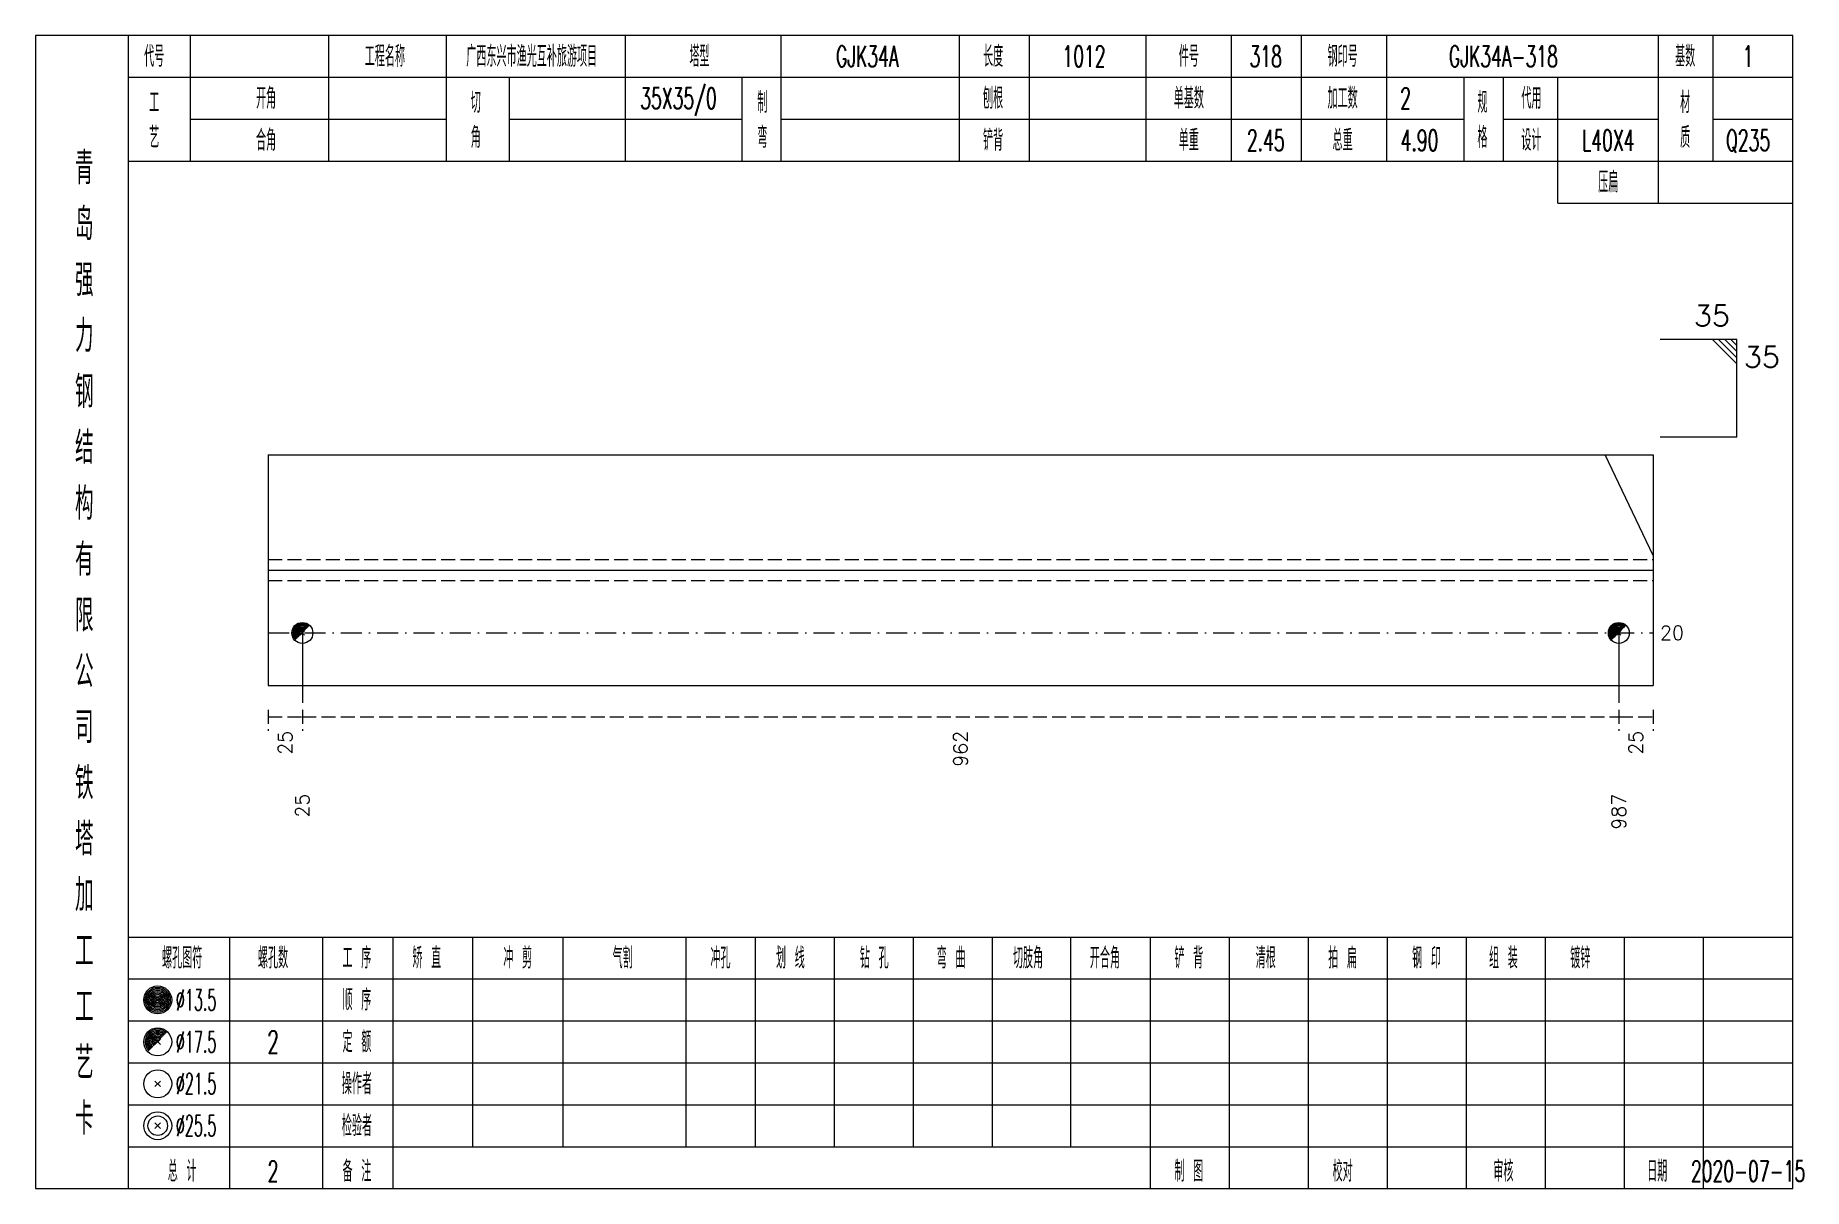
# Model space of a CAD drawing. Extents: x 0 to 2606, y -377 to 6479.
# Drawn here: x 2352.6 to 2605.5, y 5600 to 5765 of the extents above; entities that cross this region are included whole.
import ezdxf
from ezdxf.enums import TextEntityAlignment as Align

# ---------------------------------------------------------------- set-up
doc = ezdxf.new("R2010")
doc.units = 0
doc.header["$MEASUREMENT"] = 0
doc.linetypes.add('一点画线', pattern=[5.2, 3, -1, 0.2, -1])
doc.linetypes.add('虚线', pattern=[2.75, 2, -0.75])
doc.layers.get('0').update_dxf_attribs({"linetype": 'CONTINUOUS', "lineweight": 25})
doc.layers.add('1', color=7, linetype='CONTINUOUS', lineweight=25)
doc.layers.add('4', color=7, linetype='CONTINUOUS', lineweight=25)
doc.styles.get("Standard").update_dxf_attribs({"font": 'simplex.shx', "width": 0.7, "height": 3, "bigfont": 'gbhzfs.shx'})

msp = doc.modelspace()

# ---------------------------------------------------------------- texts
at = {"color": 7, "linetype": 'Continuous', "lineweight": 13}
msp.add_text('35', height=3, dxfattribs=at).set_placement((2595, 5722.5), align=Align.BOTTOM_RIGHT)
msp.add_text('35', height=3, dxfattribs=at).set_placement((2597, 5720.5), align=Align.TOP_LEFT)
msp.add_text('20', height=2, dxfattribs=at).set_placement((2585, 5679.5), align=Align.MIDDLE_LEFT)
at = {"color": 8, "linetype": 'Continuous', "lineweight": 9}
for s, p in [('25', (2388.35, 5665.5)), ('962', (2484.95, 5665.5)), ('25', (2581.55, 5665.5))]:
    msp.add_text(s, height=2, rotation=90, dxfattribs=at).set_placement(p, align=Align.MIDDLE_RIGHT)
at = {"layer": '1', "color": 7, "linetype": 'Continuous', "lineweight": 13}
for s, p in [('25', (2390.79, 5656.5)), ('987', (2579.11, 5656.5))]:
    msp.add_text(s, height=2, rotation=90, dxfattribs=at).set_placement(p, align=Align.MIDDLE_RIGHT)
at = {"layer": '4', "color": 1, "linetype": 'Continuous', "lineweight": 13}
for s, height, width, p in [('代号', 3, 0.6, (2369.6, 5762)), ('工程名称', 3, 0.6, (2402.6, 5762)), ('广西东兴市渔光互补旅游项目', 3, 0.6, (2423.6, 5762)), ('塔型', 3, 0.6, (2447.6, 5762)), ('GJK34A', 3, 0.6, (2471.6, 5762)), ('长度', 3, 0.6, (2489.6, 5762)), ('1012', 3, 0.6, (2502.6, 5762)), ('件号', 3, 0.6, (2517.6, 5762)), ('318', 3, 0.6, (2528.6, 5762)), ('钢印号', 3, 0.6, (2539.6, 5762)), ('GJK34A-318', 3, 0.6, (2562.6, 5762)), ('基数', 3, 0.6, (2588.6, 5762)), ('1', 3, 0.6, (2597.6, 5762)), ('开角', 3, 0.6, (2385.6, 5756)), ('切', 3, 0.6, (2415.6, 5755.4)), ('35X35/0', 3, 0.6, (2444.6, 5756)), ('制', 3, 0.6, (2456.6, 5755.4)), ('刨根', 3, 0.6, (2489.6, 5756)), ('单基数', 3, 0.6, (2517.6, 5756)), ('加工数', 3, 0.6, (2539.6, 5756)), ('2', 3, 0.6, (2548.6, 5756)), ('规', 3, 0.6, (2559.6, 5755.4)), ('代用', 3, 0.6, (2566.6, 5756)), ('材', 3, 0.6, (2588.6, 5755.4)), ('工', 3, 0.6, (2369.6, 5755.4)), ('艺', 3, 0.6, (2369.6, 5750.4)), ('角', 3, 0.6, (2415.6, 5750.4)), ('弯', 3, 0.6, (2456.6, 5750.4)), ('格', 3, 0.6, (2559.6, 5750.4)), ('质', 3, 0.6, (2588.6, 5750.4)), ('合角', 3, 0.6, (2385.6, 5750)), ('铲背', 3, 0.6, (2489.6, 5750)), ('单重', 3, 0.6, (2517.6, 5750)), ('2.45', 3, 0.6, (2528.6, 5750)), ('总重', 3, 0.6, (2539.6, 5750)), ('4.90', 3, 0.6, (2550.6, 5750)), ('设计', 3, 0.6, (2566.6, 5750)), ('L40X4', 3, 0.6, (2577.6, 5750)), ('Q235', 3, 0.6, (2597.6, 5750)), ('青', 4.6, 0.8, (2359.6, 5746)), ('压扁', 3, 0.6, (2577.6, 5744)), ('岛', 4.6, 0.8, (2359.6, 5738)), ('强', 4.6, 0.8, (2359.6, 5730)), ('力', 4.6, 0.8, (2359.6, 5722)), ('钢', 4.6, 0.8, (2359.6, 5714)), ('结', 4.6, 0.8, (2359.6, 5706)), ('构', 4.6, 0.8, (2359.6, 5698)), ('有', 4.6, 0.8, (2359.6, 5690)), ('限', 4.6, 0.8, (2359.6, 5682)), ('公', 4.6, 0.8, (2359.6, 5674)), ('司', 4.6, 0.8, (2359.6, 5666)), ('铁', 4.6, 0.8, (2359.6, 5658)), ('塔', 4.6, 0.8, (2359.6, 5650)), ('加', 4.6, 0.8, (2359.6, 5642)), ('工', 4.6, 0.8, (2359.6, 5634)), ('螺孔图符', 3, 0.6, (2373.6, 5633)), ('螺孔数', 3, 0.6, (2386.6, 5633)), ('工 序', 3, 0.6, (2398.6, 5633)), ('矫 直', 3, 0.6, (2408.6, 5633)), ('冲 剪', 3, 0.6, (2421.6, 5633)), ('气割', 3, 0.6, (2436.6, 5633)), ('冲孔', 3, 0.6, (2450.6, 5633)), ('划 线', 3, 0.6, (2460.6, 5633)), ('钻 孔', 3, 0.6, (2472.6, 5633)), ('弯 曲', 3, 0.6, (2483.6, 5633)), ('切肢角', 3, 0.6, (2494.6, 5633)), ('开合角', 3, 0.6, (2505.6, 5633)), ('铲 背', 3, 0.6, (2517.6, 5633)), ('清根', 3, 0.6, (2528.6, 5633)), ('拍 扁', 3, 0.6, (2539.6, 5633)), ('钢 印', 3, 0.6, (2551.6, 5633)), ('组 装', 3, 0.6, (2562.6, 5633)), ('镀锌', 3, 0.6, (2573.6, 5633)), ('工', 4.6, 0.8, (2359.6, 5626)), ('%%C13.5', 3, 0.5, (2375.6, 5627)), ('顺 序', 3, 0.6, (2398.6, 5627)), ('艺', 4.6, 0.8, (2359.6, 5618)), ('%%C17.5', 3, 0.5, (2375.6, 5621)), ('2', 3.2, 0.6, (2386.6, 5621)), ('定 额', 3, 0.6, (2398.6, 5621)), ('%%C21.5', 3, 0.5, (2375.6, 5615)), ('操作者', 3, 0.6, (2398.6, 5615)), ('卡', 4.6, 0.8, (2359.6, 5610)), ('%%C25.5', 3, 0.5, (2375.6, 5609)), ('检验者', 3, 0.6, (2398.6, 5609)), ('总 计', 3, 0.6, (2373.6, 5602.5)), ('2', 3, 0.6, (2386.6, 5602.5)), ('备 注', 3, 0.6, (2398.6, 5602.5)), ('制 图', 3, 0.6, (2517.6, 5602.5)), ('校对', 3, 0.6, (2539.6, 5602.5)), ('审核', 3, 0.6, (2562.6, 5602.5)), ('日期', 3, 0.6, (2584.6, 5602.5)), ('2020-07-15', 3, 0.6, (2597.6, 5602.5))]:
    msp.add_text(s, height=height, dxfattribs=dict(at, width=width)).set_placement(p, align=Align.MIDDLE_CENTER)

# ---------------------------------------------------------------- linework, layer by layer
at = {"color": 7, "linetype": 'Continuous', "lineweight": 13}
for p, q in [((2596, 5721.5), (2585, 5721.5)), ((2592.5, 5721.5), (2596, 5718)), ((2593.38, 5721.5), (2596, 5718.88)), ((2594.25, 5721.5), (2596, 5719.75)), ((2595.12, 5721.5), (2596, 5720.62)), ((2596, 5707.5), (2596, 5721.5)), ((2596, 5707.5), (2585, 5707.5)), ((2584, 5690.56), (2577.15, 5705)), ((2390.79, 5679.5), (2390.79, 5669.5)), ((2579.11, 5679.5), (2579.11, 5669.5))]:
    msp.add_line(p, q, dxfattribs=at)
at = {"color": 7, "linetype": 'Continuous', "lineweight": 18}
for p, q in [((2385.9, 5705), (2385.9, 5672)), ((2385.9, 5705), (2584, 5705)), ((2584, 5705), (2584, 5672)), ((2385.9, 5688.5), (2584, 5688.5))]:
    msp.add_line(p, q, dxfattribs=at)
at = {"color": 1, "linetype": '虚线', "lineweight": 18}
for p, q in [((2385.9, 5690), (2584, 5690)), ((2385.9, 5687), (2584, 5687))]:
    msp.add_line(p, q, dxfattribs=at)
at = {"color": 3, "linetype": '一点画线', "lineweight": 13}
msp.add_line((2385.9, 5679.5), (2584, 5679.5), dxfattribs=at)
at = {"color": 8, "linetype": '虚线', "lineweight": 9}
for p, q in [((2385.9, 5668.5), (2385.9, 5665.5)), ((2385.9, 5667.5), (2390.79, 5667.5)), ((2390.79, 5668.5), (2390.79, 5665.5)), ((2390.79, 5668.5), (2390.79, 5665.5)), ((2390.79, 5667.5), (2579.11, 5667.5)), ((2579.11, 5668.5), (2579.11, 5665.5)), ((2579.11, 5668.5), (2579.11, 5665.5)), ((2579.11, 5667.5), (2584, 5667.5)), ((2584, 5668.5), (2584, 5665.5))]:
    msp.add_line(p, q, dxfattribs=at)
at = {"layer": '1', "color": 7, "linetype": 'Continuous', "lineweight": 0}
for p, q in [((2390.49, 5679.2), (2391.09, 5679.8)), ((2390.49, 5679.8), (2391.09, 5679.2)), ((2578.81, 5679.2), (2579.41, 5679.8)), ((2578.81, 5679.8), (2579.41, 5679.2))]:
    msp.add_line(p, q, dxfattribs=at)
at = {"layer": '1', "color": 7, "linetype": 'Continuous', "lineweight": 18}
msp.add_line((2385.9, 5672), (2584, 5672), dxfattribs=at)
at = {"layer": '1', "color": 7, "linetype": 'Continuous', "lineweight": 13}
for centre in [(2390.79, 5679.5), (2579.11, 5679.5)]:
    msp.add_circle(centre, 1.5, dxfattribs=at)
for centre, radius in [((2390.79, 5679.5), 1.35), ((2390.79, 5679.5), 1.2), ((2390.79, 5679.5), 1.05), ((2390.79, 5679.5), 0.9), ((2390.79, 5679.5), 0.75), ((2390.79, 5679.5), 0.6), ((2390.79, 5679.5), 0.45), ((2390.79, 5679.5), 0.3), ((2390.79, 5679.5), 0.15), ((2579.11, 5679.5), 1.35), ((2579.11, 5679.5), 1.2), ((2579.11, 5679.5), 1.05), ((2579.11, 5679.5), 0.9), ((2579.11, 5679.5), 0.75), ((2579.11, 5679.5), 0.6), ((2579.11, 5679.5), 0.45), ((2579.11, 5679.5), 0.3), ((2579.11, 5679.5), 0.15)]:
    msp.add_arc(centre, radius, 45, 225, dxfattribs=at)
at = {"layer": '4', "color": 1, "linetype": 'Continuous', "lineweight": 18}
for p, q in [((2365.9, 5600), (2365.9, 5765)), ((2374.8, 5747), (2374.8, 5765)), ((2394.6, 5747), (2394.6, 5765)), ((2411.4, 5747), (2411.4, 5765)), ((2437, 5747), (2437, 5765)), ((2459.3, 5747), (2459.3, 5765)), ((2484.8, 5747), (2484.8, 5765)), ((2494.8, 5747), (2494.8, 5765)), ((2511.5, 5747), (2511.5, 5765)), ((2523.7, 5747), (2523.7, 5765)), ((2533.7, 5747), (2533.7, 5765)), ((2545.9, 5747), (2545.9, 5765)), ((2584.8, 5741), (2584.8, 5765)), ((2592.6, 5747), (2592.6, 5765)), ((2365.9, 5759), (2604, 5759)), ((2420.4, 5747), (2420.4, 5759)), ((2453.7, 5747), (2453.7, 5759)), ((2557, 5747), (2557, 5759)), ((2562.6, 5747), (2562.6, 5759)), ((2570.4, 5741), (2570.4, 5759)), ((2374.8, 5753), (2411.4, 5753)), ((2420.4, 5753), (2453.7, 5753)), ((2459.3, 5753), (2557, 5753)), ((2562.6, 5753), (2584.8, 5753)), ((2592.6, 5753), (2604, 5753)), ((2365.9, 5747), (2604, 5747)), ((2570.4, 5741), (2604, 5741)), ((2365.9, 5636), (2604, 5636)), ((2380.4, 5600), (2380.4, 5636)), ((2393.7, 5600), (2393.7, 5636)), ((2403.8, 5600), (2403.8, 5636)), ((2415.2, 5606), (2415.2, 5636)), ((2428.1, 5606), (2428.1, 5636)), ((2445.7, 5606), (2445.7, 5636)), ((2455.6, 5606), (2455.6, 5636)), ((2466.9, 5606), (2466.9, 5636)), ((2478.2, 5606), (2478.2, 5636)), ((2489.5, 5606), (2489.5, 5636)), ((2500.7, 5606), (2500.7, 5636)), ((2512.1, 5606), (2512.1, 5636)), ((2523.4, 5606), (2523.4, 5636)), ((2534.7, 5606), (2534.7, 5636)), ((2546, 5606), (2546, 5636)), ((2557.3, 5606), (2557.3, 5636)), ((2568.6, 5606), (2568.6, 5636)), ((2579.9, 5606), (2579.9, 5636)), ((2591.2, 5606), (2591.2, 5636)), ((2365.9, 5630), (2604, 5630)), ((2365.9, 5624), (2604, 5624)), ((2365.9, 5618), (2604, 5618)), ((2365.9, 5612), (2604, 5612)), ((2365.9, 5606), (2604, 5606)), ((2512.1, 5600), (2512.1, 5606)), ((2523.4, 5600), (2523.4, 5606)), ((2534.7, 5600), (2534.7, 5606)), ((2546, 5600), (2546, 5606)), ((2557.3, 5600), (2557.3, 5606)), ((2568.6, 5600), (2568.6, 5606)), ((2579.9, 5600), (2579.9, 5606)), ((2591.2, 5600), (2591.2, 5606))]:
    msp.add_line(p, q, dxfattribs=at)
at = {"layer": '4', "color": 7, "linetype": 'Continuous', "lineweight": 13}
for p, q in [((2369.9, 5626.8), (2370.3, 5627.2)), ((2370.3, 5626.8), (2369.9, 5627.2)), ((2369.7, 5614.6), (2370.5, 5615.4)), ((2370.5, 5614.6), (2369.7, 5615.4)), ((2369.7, 5608.6), (2370.5, 5609.4)), ((2370.5, 5608.6), (2369.7, 5609.4))]:
    msp.add_line(p, q, dxfattribs=at)
at = {"layer": '4', "color": 7, "linetype": 'Continuous', "lineweight": 0}
for p, q in [((2369.7, 5620.6), (2370.5, 5621.4)), ((2369.7, 5621.4), (2370.5, 5620.6))]:
    msp.add_line(p, q, dxfattribs=at)
at = {"layer": '4', "color": 1, "linetype": 'Continuous', "lineweight": 18}
msp.add_lwpolyline([(2352.6, 5765), (2352.6, 5600), (2604, 5600), (2604, 5765)], close=True, dxfattribs=at)
at = {"layer": '4', "color": 7, "linetype": 'Continuous', "lineweight": 13}
for centre, radius in [((2370.1, 5627), 2), ((2370.1, 5627), 1.8), ((2370.1, 5627), 1.6), ((2370.1, 5627), 1.4), ((2370.1, 5627), 1.2), ((2370.1, 5627), 1), ((2370.1, 5627), 0.8), ((2370.1, 5627), 0.6), ((2370.1, 5627), 0.4), ((2370.1, 5627), 0.2), ((2370.1, 5621), 2), ((2370.1, 5615), 2), ((2370.1, 5609), 2), ((2370.1, 5609), 1.4)]:
    msp.add_circle(centre, radius, dxfattribs=at)
for radius in [1.8, 1.6, 1.4, 1.2, 1, 0.8, 0.6, 0.4, 0.2]:
    msp.add_arc((2370.1, 5621), radius, 45, 225, dxfattribs=at)

msp.set_redraw_order([(e.dxf.handle, doc.entitydb.next_handle()) for e in msp.query("TEXT MTEXT ATTDEF DIMENSION ARC_DIMENSION")])  # texts and dimensions are drawn at this point

doc.saveas('drawing.dxf')
